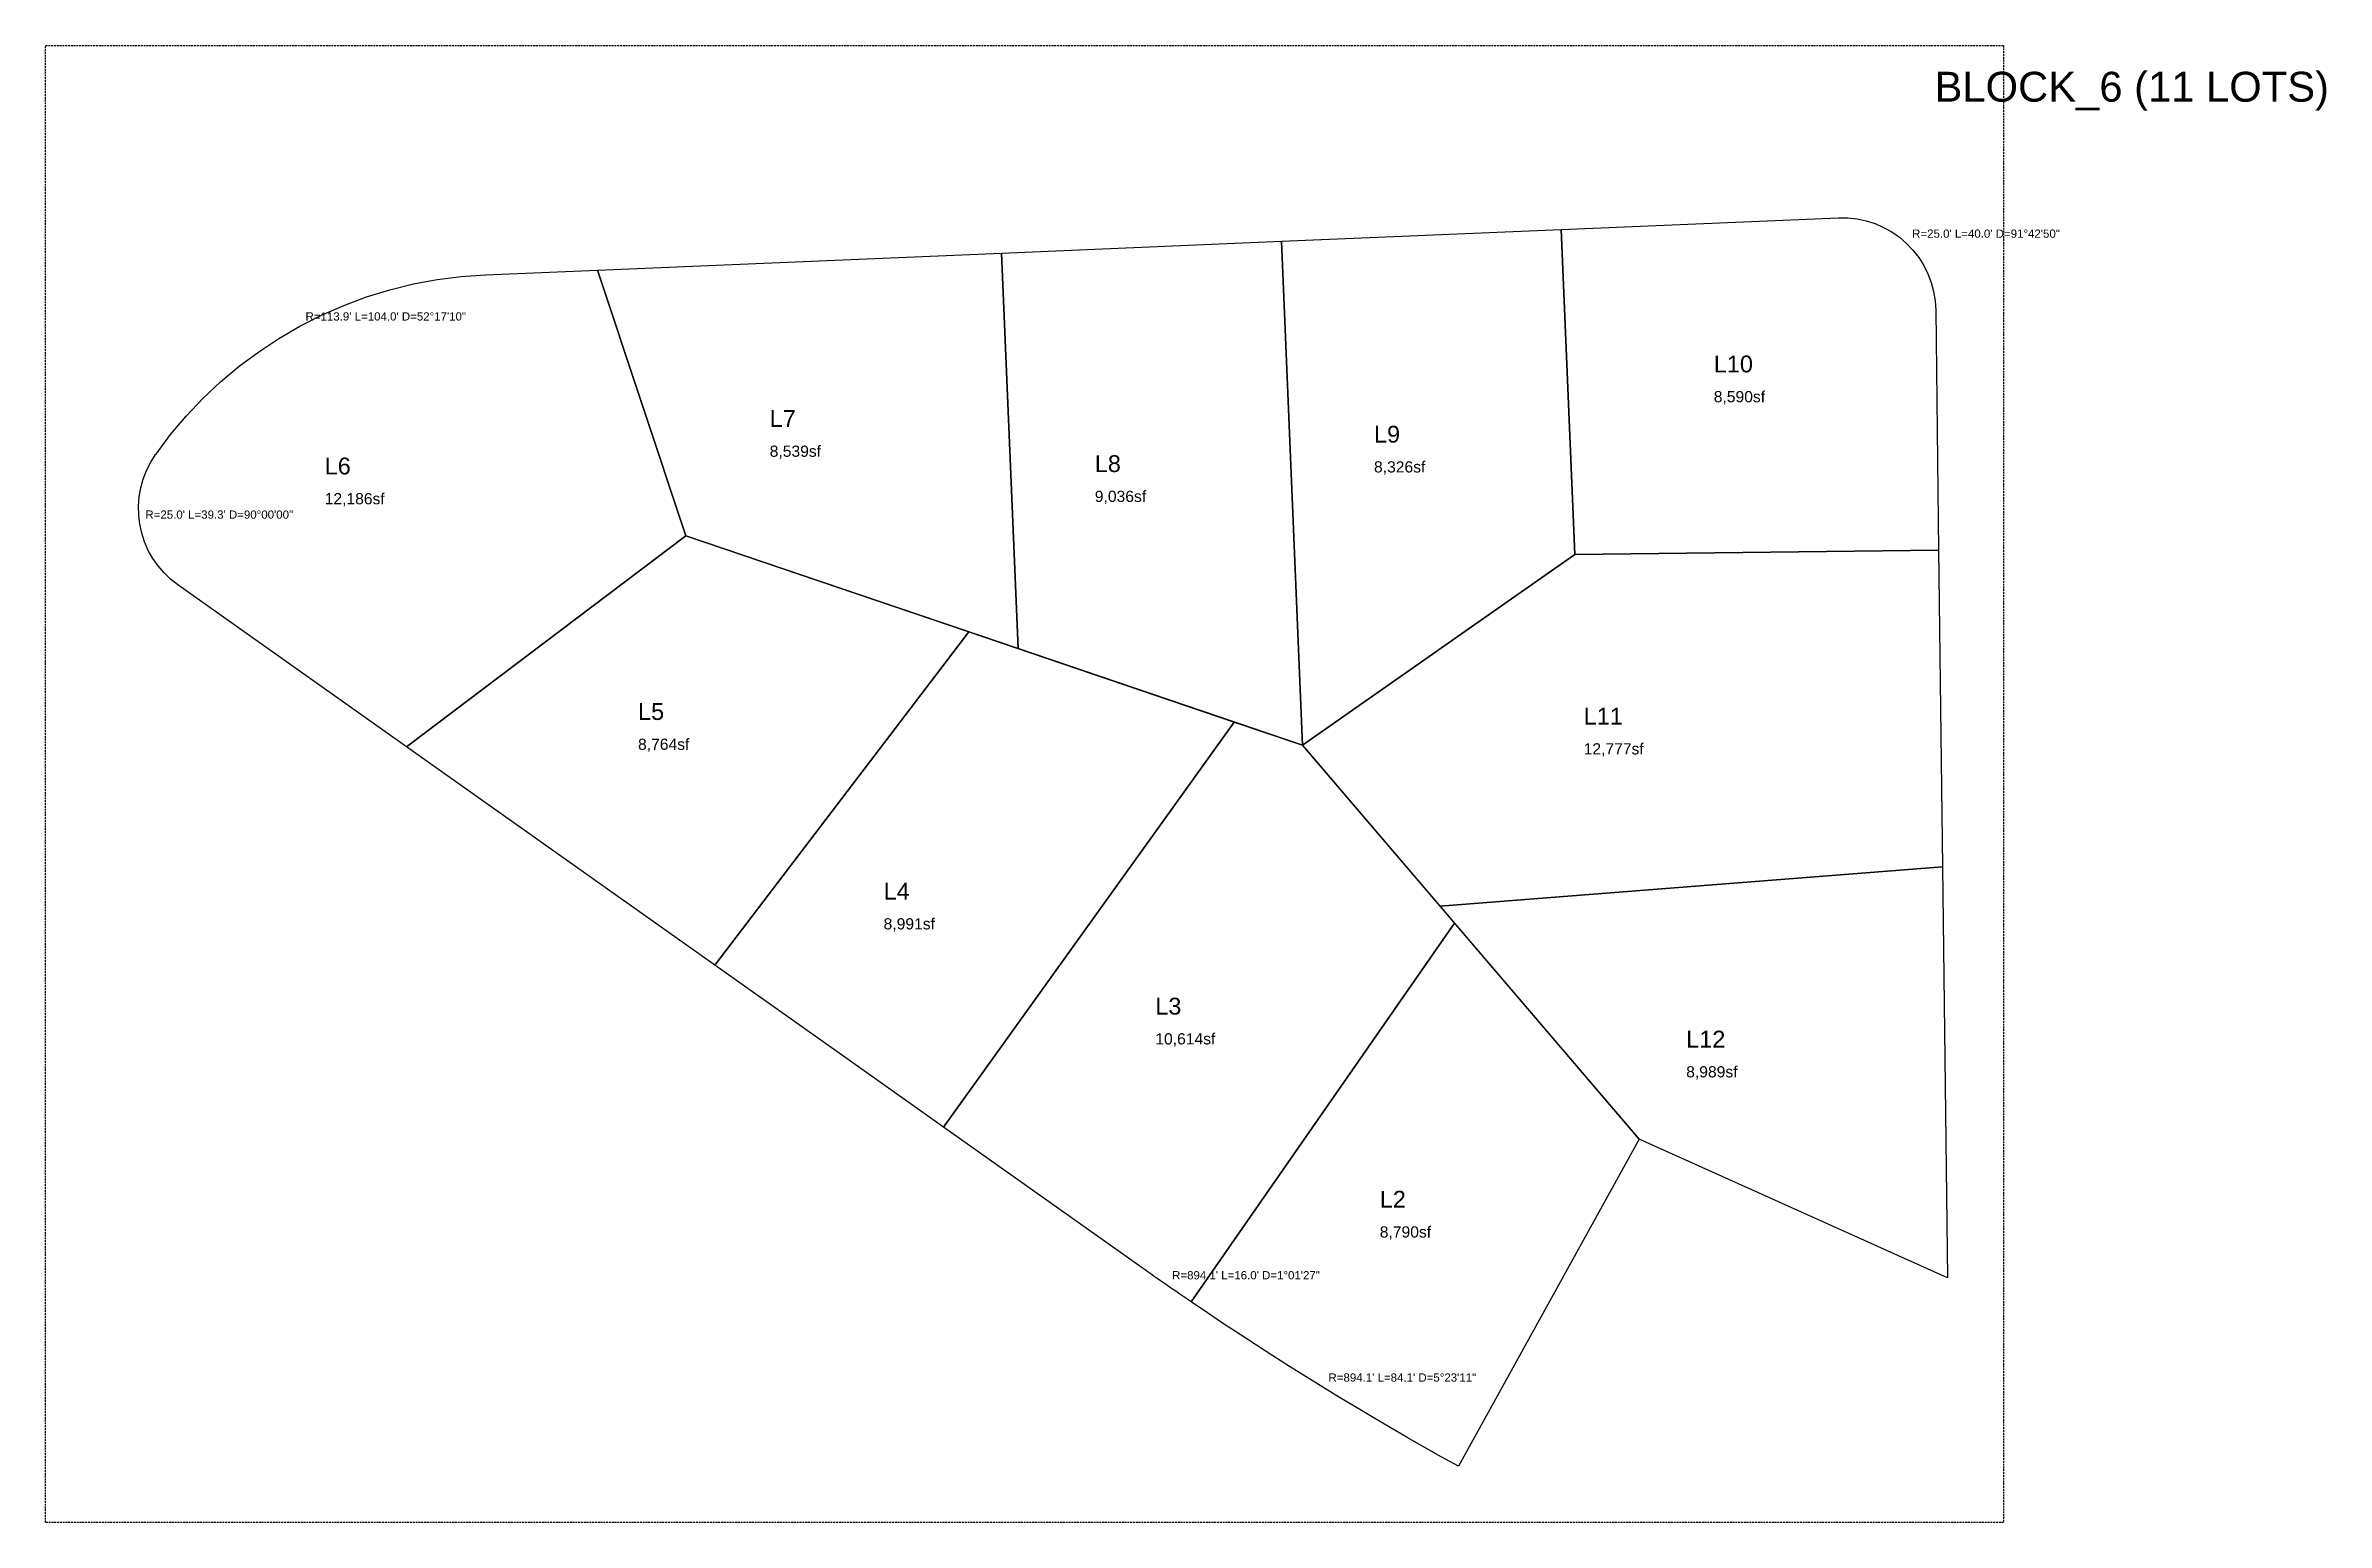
# Model space of a CAD drawing. Extents: x -838 to 3003, y -3950 to 135.
# Drawn here: x 2094 to 2705, y -3950 to -3555 of the extents above; entities that cross this region are included whole.
import ezdxf

# ---------------------------------------------------------------- set-up
doc = ezdxf.new("R2010")
doc.units = 0
doc.linetypes.add('DASHED', pattern=[0.75, 0.5, -0.25])
for name, color, linetype in [('BLOCK-BORDER', 8, 'DASHED'), ('BLOCK-TITLE', 2, 'CONTINUOUS'), ('LOT-BOUNDARY', 4, 'CONTINUOUS'), ('LOT-CURVE', 6, 'CONTINUOUS'), ('LOT-DIM', 7, 'CONTINUOUS'), ('LOT-TEXT', 2, 'CONTINUOUS')]:
    doc.layers.add(name, color=color, linetype=linetype)
doc.styles.get("Standard").update_dxf_attribs({"font": 'Arial'})

msp = doc.modelspace()

# ---------------------------------------------------------------- texts
at = {"layer": 'BLOCK-TITLE'}
msp.add_text('BLOCK_6 (11 LOTS)', height=8, dxfattribs=at).set_placement((2600, -3570))
at = {"layer": 'LOT-DIM'}
for s, p in [('R=25.0\' L=40.0\' D=91%%d42\'50"', (2594.0066, -3606.4106)), ('R=113.9\' L=104.0\' D=52%%d17\'10"', (2163.9579, -3628.5679)), ('R=25.0\' L=39.3\' D=90%%d00\'00"', (2121.0892, -3681.6036)), ('R=894.1\' L=16.0\' D=1%%d01\'27"', (2395.9189, -3885.1626)), ('R=894.1\' L=84.1\' D=5%%d23\'11"', (2437.769, -3912.5391))]:
    msp.add_text(s, height=2.2, dxfattribs=at).set_placement(p)
at = {"layer": 'LOT-TEXT'}
for s, height, p in [('L10', 4.5, (2540.9002, -3642.4421)), ('8,590sf', 3, (2540.9002, -3650.4421)), ('L7', 4.5, (2288.1971, -3657.0374)), ('L9', 4.5, (2449.9549, -3661.2384)), ('8,539sf', 3, (2288.1971, -3665.0374)), ('L6', 4.5, (2169.0783, -3669.7509)), ('L8', 4.5, (2375.2214, -3669.1159)), ('8,326sf', 3, (2449.9549, -3669.2384)), ('12,186sf', 3, (2169.0783, -3677.7509)), ('9,036sf', 3, (2375.2214, -3677.1159)), ('L5', 4.5, (2252.9534, -3735.46)), ('L11', 4.5, (2506.0834, -3736.6946)), ('8,764sf', 3, (2252.9534, -3743.46)), ('12,777sf', 3, (2506.0834, -3744.6946)), ('L4', 4.5, (2318.6875, -3783.5231)), ('8,991sf', 3, (2318.6875, -3791.5231)), ('L3', 4.5, (2391.4172, -3814.299)), ('10,614sf', 3, (2391.4172, -3822.299)), ('L12', 4.5, (2533.5235, -3823.1259)), ('8,989sf', 3, (2533.5235, -3831.1259)), ('L2', 4.5, (2451.4983, -3865.9788)), ('8,790sf', 3, (2451.4983, -3873.9788))]:
    msp.add_text(s, height=height, dxfattribs=at).set_placement(p)

# ---------------------------------------------------------------- linework, layer by layer
at = {"layer": 'BLOCK-BORDER'}
for p, q in [((2094.3817, -3950.2033), (2094.3817, -3555)), ((2094.3817, -3555), (2618.4517, -3555)), ((2618.4517, -3555), (2618.4517, -3950.2033)), ((2618.4517, -3950.2033), (2094.3817, -3950.2033))]:
    msp.add_line(p, q, dxfattribs=at)
at = {"layer": 'LOT-BOUNDARY'}
for p, q in [((2500.0883, -3604.2021), (2574.2635, -3601.0824)), ((2350.2208, -3610.5052), (2425.1546, -3607.3537)), ((2425.1546, -3607.3537), (2500.0883, -3604.2021)), ((2425.1546, -3607.3537), (2430.8303, -3742.2228)), ((2430.8303, -3742.2228), (2425.1546, -3607.3537)), ((2500.0883, -3604.2021), (2503.7463, -3691.1752)), ((2503.7463, -3691.1752), (2500.0883, -3604.2021)), ((2242.0964, -3615.0528), (2350.2208, -3610.5052)), ((2350.2208, -3610.5052), (2354.68, -3716.3818)), ((2354.68, -3716.3818), (2350.2208, -3610.5052)), ((2212.1229, -3616.3134), (2242.0964, -3615.0528)), ((2242.0964, -3615.0528), (2265.7911, -3686.21)), ((2265.7911, -3686.21), (2242.0964, -3615.0528)), ((2600.3122, -3625.7573), (2601.0908, -3689.9934)), ((2123.8302, -3664.4453), (2123.9342, -3664.2984)), ((2265.7911, -3686.21), (2190.9899, -3742.641)), ((2190.9899, -3742.641), (2265.7911, -3686.21)), ((2265.7911, -3686.21), (2341.5369, -3711.9187)), ((2354.68, -3716.3818), (2265.7911, -3686.21)), ((2503.7463, -3691.1752), (2430.8303, -3742.2228)), ((2430.8303, -3742.2228), (2503.7463, -3691.1752)), ((2601.0908, -3689.9934), (2503.7463, -3691.1752)), ((2503.7463, -3691.1752), (2601.0908, -3689.9934)), ((2601.0908, -3689.9934), (2602.1185, -3774.7772)), ((2190.9899, -3742.641), (2129.7838, -3699.2958)), ((2341.5369, -3711.9187), (2273.4957, -3801.0704)), ((2273.4957, -3801.0704), (2341.5369, -3711.9187)), ((2341.5369, -3711.9187), (2412.5639, -3736.0226)), ((2430.8303, -3742.2228), (2354.68, -3716.3818)), ((2412.5639, -3736.0226), (2334.7019, -3844.4157)), ((2334.7019, -3844.4157), (2412.5639, -3736.0226)), ((2412.5639, -3736.0226), (2430.8303, -3742.2228)), ((2430.8303, -3742.2228), (2471.5284, -3789.8667)), ((2467.6314, -3785.3045), (2430.8303, -3742.2228)), ((2273.4957, -3801.0704), (2190.9899, -3742.641)), ((2602.1185, -3774.7772), (2467.6314, -3785.3045)), ((2467.6314, -3785.3045), (2602.1185, -3774.7772)), ((2602.1185, -3774.7772), (2603.4517, -3884.7691)), ((2471.5284, -3789.8667), (2401.0007, -3891.1926)), ((2401.0007, -3891.1926), (2471.5284, -3789.8667)), ((2520.8924, -3847.6526), (2467.6314, -3785.3045)), ((2471.5284, -3789.8667), (2520.8924, -3847.6526)), ((2306.139, -3824.1879), (2273.4957, -3801.0704)), ((2334.7019, -3844.4157), (2306.139, -3824.1879)), ((2387.8777, -3882.074), (2334.7019, -3844.4157)), ((2520.8924, -3847.6526), (2472.5718, -3935.2033)), ((2603.4517, -3884.7691), (2520.8924, -3847.6526))]:
    msp.add_line(p, q, dxfattribs=at)
at = {"layer": 'LOT-CURVE'}
for p, q in [((2574.2635, -3601.0824), (2576.7635, -3601.1024)), ((2576.7635, -3601.1024), (2579.249, -3601.372)), ((2579.249, -3601.372), (2581.6951, -3601.8884)), ((2581.6951, -3601.8884), (2584.0775, -3602.6466)), ((2584.0775, -3602.6466), (2586.3721, -3603.639)), ((2586.3721, -3603.639), (2588.5562, -3604.8555)), ((2588.5562, -3604.8555), (2590.6079, -3606.2842)), ((2590.6079, -3606.2842), (2592.5066, -3607.9106)), ((2592.5066, -3607.9106), (2594.2334, -3609.7185)), ((2594.2334, -3609.7185), (2595.771, -3611.6898)), ((2595.771, -3611.6898), (2597.104, -3613.8048)), ((2597.104, -3613.8048), (2598.2191, -3616.0425)), ((2186.5025, -3620.3456), (2192.8108, -3618.7908)), ((2192.8108, -3618.7908), (2199.1976, -3617.5981)), ((2199.1976, -3617.5981), (2205.6419, -3616.7714)), ((2205.6419, -3616.7714), (2212.1229, -3616.3134)), ((2598.2191, -3616.0425), (2599.1051, -3618.3803)), ((2599.1051, -3618.3803), (2599.7532, -3620.7948)), ((2168.2511, -3627.1266), (2174.2026, -3624.5203)), ((2174.2026, -3624.5203), (2180.293, -3622.2576)), ((2180.293, -3622.2576), (2186.5025, -3620.3456)), ((2599.7532, -3620.7948), (2600.1569, -3623.2621)), ((2600.1569, -3623.2621), (2600.3122, -3625.7573)), ((2156.8417, -3633.3347), (2162.4579, -3630.0679)), ((2162.4579, -3630.0679), (2168.2511, -3627.1266)), ((2146.2131, -3640.801), (2151.4209, -3636.9163)), ((2151.4209, -3636.9163), (2156.8417, -3633.3347)), ((2141.2352, -3644.9764), (2146.2131, -3640.801)), ((2132.0331, -3654.1435), (2136.5034, -3649.4287)), ((2136.5034, -3649.4287), (2141.2352, -3644.9764)), ((2127.8388, -3659.1054), (2132.0331, -3654.1435)), ((2123.9342, -3664.2984), (2127.8388, -3659.1054)), ((2120.5145, -3670.9899), (2121.4034, -3668.7032)), ((2121.4034, -3668.7032), (2122.5122, -3666.5146)), ((2122.5122, -3666.5146), (2123.8302, -3664.4453)), ((2119.4283, -3675.7688), (2119.854, -3673.3527)), ((2119.854, -3673.3527), (2120.5145, -3670.9899)), ((2119.2414, -3678.2151), (2119.4283, -3675.7688)), ((2119.2952, -3680.6679), (2119.2414, -3678.2151)), ((2119.5892, -3683.1036), (2119.2952, -3680.6679)), ((2120.1205, -3685.4987), (2119.5892, -3683.1036)), ((2120.884, -3687.8303), (2120.1205, -3685.4987)), ((2121.8724, -3690.0758), (2120.884, -3687.8303)), ((2123.0761, -3692.2136), (2121.8724, -3690.0758)), ((2124.4835, -3694.2231), (2123.0761, -3692.2136)), ((2126.0812, -3696.085), (2124.4835, -3694.2231)), ((2127.8536, -3697.7813), (2126.0812, -3696.085)), ((2129.7838, -3699.2958), (2127.8536, -3697.7813)), ((2388.6931, -3882.6508), (2387.8777, -3882.074)), ((2389.5092, -3883.2267), (2388.6931, -3882.6508)), ((2390.3258, -3883.8016), (2389.5092, -3883.2267)), ((2391.1432, -3884.3756), (2390.3258, -3883.8016)), ((2391.9611, -3884.9488), (2391.1432, -3884.3756)), ((2392.7797, -3885.521), (2391.9611, -3884.9488)), ((2393.599, -3886.0923), (2392.7797, -3885.521)), ((2394.4189, -3886.6626), (2393.599, -3886.0923)), ((2395.2394, -3887.2321), (2394.4189, -3886.6626)), ((2396.0605, -3887.8006), (2395.2394, -3887.2321)), ((2396.8823, -3888.3682), (2396.0605, -3887.8006)), ((2397.7047, -3888.9349), (2396.8823, -3888.3682)), ((2398.5278, -3889.5007), (2397.7047, -3888.9349)), ((2399.3515, -3890.0656), (2398.5278, -3889.5007)), ((2400.1758, -3890.6295), (2399.3515, -3890.0656)), ((2401.0007, -3891.1926), (2400.1758, -3890.6295)), ((2405.35, -3894.1387), (2401.0007, -3891.1926)), ((2409.7165, -3897.0592), (2405.35, -3894.1387)), ((2414.1001, -3899.9541), (2409.7165, -3897.0592)), ((2418.5006, -3902.8231), (2414.1001, -3899.9541)), ((2422.9179, -3905.6662), (2418.5006, -3902.8231)), ((2427.3518, -3908.4833), (2422.9179, -3905.6662)), ((2431.8022, -3911.2743), (2427.3518, -3908.4833)), ((2436.269, -3914.0391), (2431.8022, -3911.2743)), ((2440.7519, -3916.7776), (2436.269, -3914.0391)), ((2445.2508, -3919.4898), (2440.7519, -3916.7776)), ((2449.7655, -3922.1754), (2445.2508, -3919.4898)), ((2454.296, -3924.8345), (2449.7655, -3922.1754)), ((2458.842, -3927.4669), (2454.296, -3924.8345)), ((2463.4034, -3930.0726), (2458.842, -3927.4669)), ((2467.9801, -3932.6514), (2463.4034, -3930.0726)), ((2472.5718, -3935.2033), (2467.9801, -3932.6514))]:
    msp.add_line(p, q, dxfattribs=at)

msp.set_redraw_order([(e.dxf.handle, doc.entitydb.next_handle()) for e in msp.query("TEXT MTEXT ATTDEF DIMENSION ARC_DIMENSION")])  # texts and dimensions are drawn at this point

doc.saveas('drawing.dxf')
